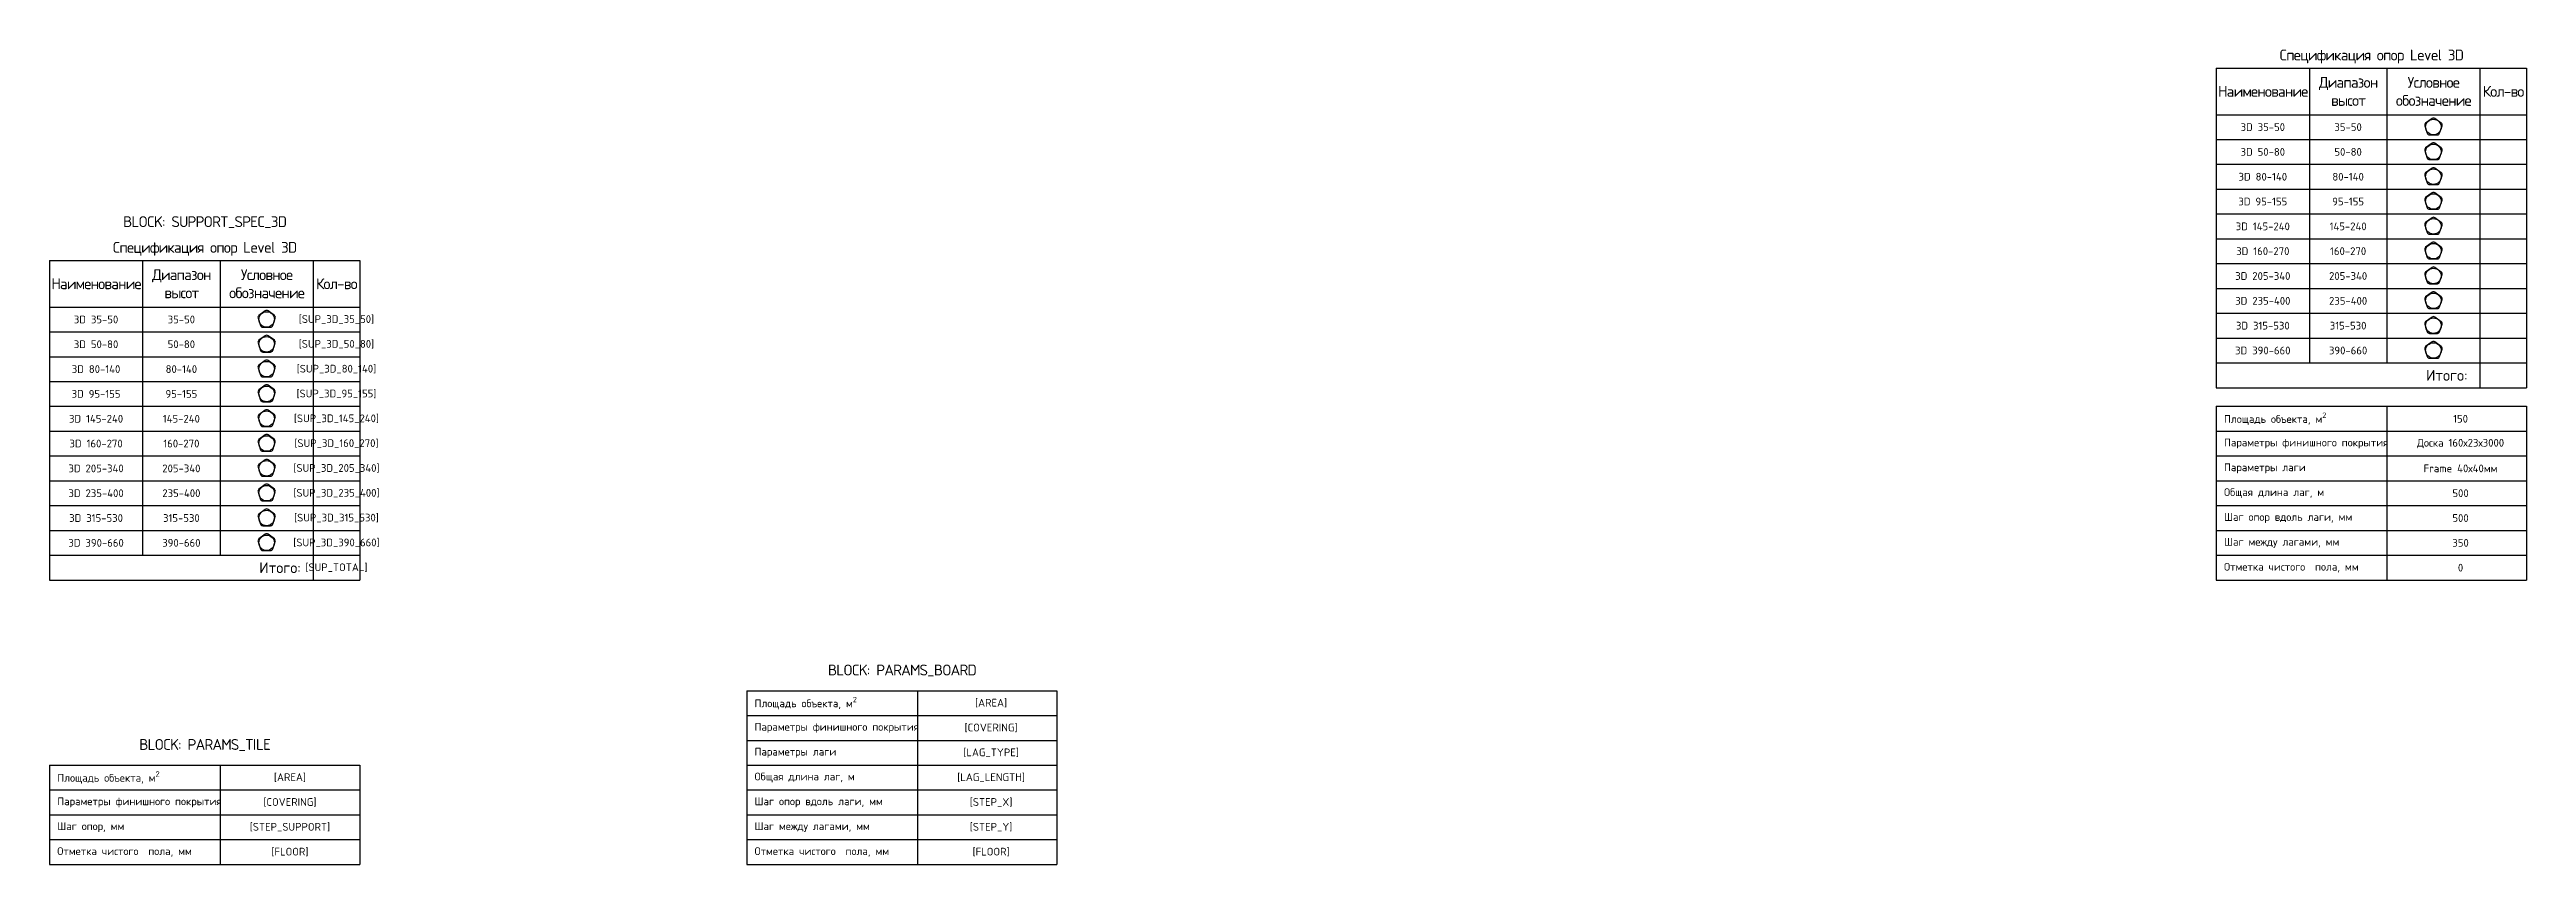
# Model space of a CAD drawing. Header units: millimetres. Extents: x 0 to 118495, y -9165 to 19499.
# Drawn here: x 0 to 79855, y -9165 to 17099 of the extents above; entities that cross this region are included whole.
import ezdxf

# ---------------------------------------------------------------- set-up
doc = ezdxf.new("R2010")
doc.units = ezdxf.units.MM
doc.styles.add('isocpeur', font='isocpeur.ttf')

msp = doc.modelspace()

# ---------------------------------------------------------------- texts
at = {"ltscale": 30, "attachment_point": 5, "style": 'isocpeur'}
for s, insert, char_height, width in [('\\pxqc;{\\T0.9;Спецификация опор Level 3D}', (74855, 16875), 350, 10000), ('\\pxqc;{\\T0.9;Диапазон высот}', (74105, 15750), 350, 2500), ('\\pxqc;{\\T0.9;Условное обозначение}', (76855, 15750), 350, 3000), ('\\pxqc;{\\T0.9;Наименование}', (71355, 15750), 350, 3000), ('\\pxqc;{\\T0.9;Кол-во}', (79105, 15750), 350, 1500), ('\\pxqc;3D 35-50', (71355, 14600), 250, 3000), ('\\pxqc;35-50', (74105, 14600), 250, 2500), ('\\pxqc;3D 50-80', (71355, 13800), 250, 3000), ('\\pxqc;50-80', (74105, 13800), 250, 2500), ('\\pxqc;3D 80-140', (71355, 13000), 250, 3000), ('\\pxqc;80-140', (74105, 13000), 250, 2500), ('\\pxqc;3D 95-155', (71355, 12200), 250, 3000), ('\\pxqc;95-155', (74105, 12200), 250, 2500), ('\\pxqc;{\\T0.9;BLOCK:^ISUPPORT_SPEC_3D}', (5000, 11535), 350, 10000), ('\\pxqc;3D 145-240', (71355, 11400), 250, 3000), ('\\pxqc;145-240', (74105, 11400), 250, 2500), ('\\pxqc;{\\T0.9;Спецификация опор Level 3D}', (5000, 10675), 350, 10000), ('\\pxqc;3D 160-270', (71355, 10600), 250, 3000), ('\\pxqc;160-270', (74105, 10600), 250, 2500), ('\\pxqc;{\\T0.9;Наименование}', (1500, 9550), 350, 3000), ('\\pxqc;{\\T0.9;Диапазон высот}', (4250, 9550), 350, 2500), ('\\pxqc;{\\T0.9;Условное обозначение}', (7000, 9550), 350, 3000), ('\\pxqc;{\\T0.9;Кол-во}', (9250, 9550), 350, 1500), ('\\pxqc;3D 205-340', (71355, 9800), 250, 3000), ('\\pxqc;205-340', (74105, 9800), 250, 2500), ('\\pxqc;3D 235-400', (71355, 9000), 250, 3000), ('\\pxqc;235-400', (74105, 9000), 250, 2500), ('\\pxqc;3D 35-50', (1500, 8400), 250, 3000), ('\\pxqc;35-50', (4250, 8400), 250, 2500), ('\\pxqc;[SUP_3D_35_50]', (9250, 8400), 250, 1500), ('\\pxqc;3D 315-530', (71355, 8200), 250, 3000), ('\\pxqc;315-530', (74105, 8200), 250, 2500), ('\\pxqc;3D 50-80', (1500, 7600), 250, 3000), ('\\pxqc;50-80', (4250, 7600), 250, 2500), ('\\pxqc;[SUP_3D_50_80]', (9250, 7600), 250, 1500), ('\\pxqc;3D 390-660', (71355, 7400), 250, 3000), ('\\pxqc;390-660', (74105, 7400), 250, 2500), ('\\pxqc;3D 80-140', (1500, 6800), 250, 3000), ('\\pxqc;80-140', (4250, 6800), 250, 2500), ('\\pxqc;[SUP_3D_80_140]', (9250, 6800), 250, 1500), ('\\pxr1.14286,qr;Итого:', (76855, 6600), 350, 3000), ('\\pxqc;3D 95-155', (1500, 6000), 250, 3000), ('\\pxqc;95-155', (4250, 6000), 250, 2500), ('\\pxqc;[SUP_3D_95_155]', (9250, 6000), 250, 1500), ('\\pxqc;3D 145-240', (1500, 5200), 250, 3000), ('\\pxqc;145-240', (4250, 5200), 250, 2500), ('\\pxqc;[SUP_3D_145_240]', (9250, 5200), 250, 1500), ('\\A1;\\pxl1,ql;Площадь объекта, м{\\H0.7x;\\S2^ ;}', (72605, 5200), 250, 5500), ('\\pxl1,qc;150', (77605, 5200), 250, 4500), ('\\pxqc;3D 160-270', (1500, 4400), 250, 3000), ('\\pxqc;160-270', (4250, 4400), 250, 2500), ('\\pxqc;[SUP_3D_160_270]', (9250, 4400), 250, 1500), ('\\pxl1,ql;Параметры финишного покрытия', (72605, 4400), 250, 5500), ('\\pxl1,qc;Доска 160х23х3000', (77605, 4400), 250, 4500), ('\\pxqc;3D 205-340', (1500, 3600), 250, 3000), ('\\pxqc;205-340', (4250, 3600), 250, 2500), ('\\pxqc;[SUP_3D_205_340]', (9250, 3600), 250, 1500), ('\\pxi1,ql;Параметры лаги', (72605, 3600), 250, 5500), ('\\pxl1,qc;Frame 40х40мм', (77605, 3600), 250, 4500), ('\\pxqc;3D 235-400', (1500, 2800), 250, 3000), ('\\pxqc;235-400', (4250, 2800), 250, 2500), ('\\pxqc;[SUP_3D_235_400]', (9250, 2800), 250, 1500), ('\\pxi1,ql;Общая длина лаг, м', (72605, 2800), 250, 5500), ('\\pxl1,qc;500', (77605, 2800), 250, 4500), ('\\pxqc;3D 315-530', (1500, 2000), 250, 3000), ('\\pxqc;315-530', (4250, 2000), 250, 2500), ('\\pxqc;[SUP_3D_315_530]', (9250, 2000), 250, 1500), ('\\pxi1,ql;Шаг опор вдоль лаги, мм', (72605, 2000), 250, 5500), ('\\pxl1,qc;500', (77605, 2000), 250, 4500), ('\\pxqc;3D 390-660', (1500, 1200), 250, 3000), ('\\pxqc;390-660', (4250, 1200), 250, 2500), ('\\pxqc;[SUP_3D_390_660]', (9250, 1200), 250, 1500), ('\\pxi1,ql;Шаг между лагами, мм', (72605, 1200), 250, 5500), ('\\pxl1,qc;350', (77605, 1200), 250, 4500), ('\\pxr1.14286,qr;Итого:', (7000, 400), 350, 3000), ('\\pxqc;[SUP_TOTAL]', (9250, 400), 250, 1500), ('\\pxi1,ql;Отметка чистого  пола, мм', (72605, 400), 250, 5500), ('\\pxl1,qc;0', (77605, 400), 250, 4500), ('{\\T0.9;BLOCK:^IPARAMS_BOARD}', (27480, -2915), 350, 10000), ('\\A1;\\pxl1,ql;Площадь объекта, м{\\H0.7x;\\S2^ ;}', (25230, -3965), 250, 5500), ('\\pxl1,qc;[AREA]', (30230, -3965), 250, 4500), ('\\pxl1,ql;Параметры финишного покрытия', (25230, -4765), 250, 5500), ('\\pxl1,qc;[COVERING]', (30230, -4765), 250, 4500), ('\\pxqc;{\\T0.9;BLOCK:^IPARAMS_TILE}', (5000, -5315), 350, 10000), ('\\pxi1,ql;Параметры лаги', (25230, -5565), 250, 5500), ('\\pxl1,qc;[LAG_TYPE]', (30230, -5565), 250, 4500), ('\\A1;\\pxl1,ql;Площадь объекта, м{\\H0.7x;\\S2^ ;}', (2750, -6365), 250, 5500), ('\\pxqc;[AREA]', (7750, -6365), 250, 4500), ('\\pxi1,ql;Общая длина лаг, м', (25230, -6365), 250, 5500), ('\\pxl1,qc;[LAG_LENGTH]', (30230, -6365), 250, 4500), ('\\pxl1,ql;Параметры финишного покрытия', (2750, -7165), 250, 5500), ('\\pxqc;[COVERING]', (7750, -7165), 250, 4500), ('\\pxi1,ql;Шаг опор вдоль лаги, мм', (25230, -7165), 250, 5500), ('\\pxl1,qc;[STEP_X]', (30230, -7165), 250, 4500), ('\\pxi1,ql;Шаг опор, мм', (2750, -7965), 250, 5500), ('\\pxqc;[STEP_SUPPORT]', (7750, -7965), 250, 4500), ('\\pxi1,ql;Шаг между лагами, мм', (25230, -7965), 250, 5500), ('\\pxl1,qc;[STEP_Y]', (30230, -7965), 250, 4500), ('\\pxi1,ql;Отметка чистого  пола, мм', (2750, -8765), 250, 5500), ('\\pxqc;[FLOOR]', (7750, -8765), 250, 4500), ('\\pxi1,ql;Отметка чистого  пола, мм', (25230, -8765), 250, 5500), ('\\pxl1,qc;[FLOOR]', (30230, -8765), 250, 4500)]:
    msp.add_mtext(s, dxfattribs=dict(at, insert=insert, char_height=char_height, width=width))

# ---------------------------------------------------------------- linework, layer by layer
for p, q in [((69855, 16500), (69855, 15000)), ((69855, 16500), (79855, 16500)), ((72855, 16500), (72855, 15000)), ((75355, 16500), (75355, 15000)), ((78355, 16500), (78355, 15000)), ((79855, 16500), (79855, 15000)), ((69855, 15000), (79855, 15000)), ((69855, 15000), (69855, 6200)), ((72855, 15000), (72855, 7000)), ((75355, 15000), (75355, 7000)), ((78355, 15000), (78355, 6200)), ((79855, 15000), (79855, 6200)), ((69855, 14200), (79855, 14200)), ((69855, 13400), (79855, 13400)), ((69855, 12600), (79855, 12600)), ((69855, 11800), (79855, 11800)), ((69855, 11000), (79855, 11000)), ((0, 10300), (0, 8800)), ((0, 10300), (10000, 10300)), ((3000, 10300), (3000, 8800)), ((5500, 10300), (5500, 8800)), ((8500, 10300), (8500, 8800)), ((10000, 10300), (10000, 8800)), ((69855, 10200), (79855, 10200)), ((0, 8800), (10000, 8800)), ((0, 8800), (0, 0)), ((3000, 8800), (3000, 800)), ((5500, 8800), (5500, 800)), ((8500, 8800), (8500, 0)), ((10000, 8800), (10000, 0)), ((69855, 9400), (79855, 9400)), ((0, 8000), (10000, 8000)), ((69855, 8600), (79855, 8600)), ((0, 7200), (10000, 7200)), ((69855, 7800), (79855, 7800)), ((0, 6400), (10000, 6400)), ((69855, 7000), (79855, 7000)), ((0, 5600), (10000, 5600)), ((69855, 6200), (79855, 6200)), ((69855, 5600), (69855, 0)), ((69855, 5600), (79855, 5600)), ((75355, 5600), (75355, 0)), ((79855, 5600), (79855, 0)), ((0, 4800), (10000, 4800)), ((69855, 4800), (79855, 4800)), ((0, 4000), (10000, 4000)), ((69855, 4000), (79855, 4000)), ((0, 3200), (10000, 3200)), ((69855, 3200), (79855, 3200)), ((0, 2400), (10000, 2400)), ((69855, 2400), (79855, 2400)), ((0, 1600), (10000, 1600)), ((69855, 1600), (79855, 1600)), ((0, 800), (10000, 800)), ((69855, 800), (79855, 800)), ((0, 0), (10000, 0)), ((69855, 0), (79855, 0)), ((22480, -3565), (22480, -9165)), ((22480, -3565), (32480, -3565)), ((27980, -3565), (27980, -9165)), ((32480, -3565), (32480, -9165)), ((22480, -4365), (32480, -4365)), ((22480, -5165), (32480, -5165)), ((0, -5965), (0, -9165)), ((0, -5965), (10000, -5965)), ((5500, -5965), (5500, -9165)), ((10000, -5965), (10000, -9165)), ((22480, -5965), (32480, -5965)), ((0, -6765), (10000, -6765)), ((22480, -6765), (32480, -6765)), ((0, -7565), (10000, -7565)), ((22480, -7565), (32480, -7565)), ((0, -8365), (10000, -8365)), ((22480, -8365), (32480, -8365)), ((0, -9165), (10000, -9165)), ((22480, -9165), (32480, -9165))]:
    msp.add_line(p, q)
at = {"color": 92}
for points in [[(77053, 14402), (77132, 14644, 0.32492), (77105, 14728), (76899, 14877, 0.32492), (76811, 14877), (76605, 14728, 0.32492), (76578, 14644), (76657, 14402, 0.32492), (76728, 14350), (76982, 14350, 0.32492)], [(7198, 8202), (7277, 8444, 0.32492), (7250, 8528), (7044, 8677, 0.32492), (6956, 8677), (6750, 8528, 0.32492), (6723, 8444), (6802, 8202, 0.32492), (6873, 8150), (7127, 8150, 0.32492)]]:
    msp.add_lwpolyline(points, format="xyb", close=True, dxfattribs=at)
at = {"color": 131}
for points in [[(77053, 13602), (77132, 13844, 0.32492), (77105, 13928), (76899, 14077, 0.32492), (76811, 14077), (76605, 13928, 0.32492), (76578, 13844), (76657, 13602, 0.32492), (76728, 13550), (76982, 13550, 0.32492)], [(7198, 7402), (7277, 7644, 0.32492), (7250, 7728), (7044, 7877, 0.32492), (6956, 7877), (6750, 7728, 0.32492), (6723, 7644), (6802, 7402, 0.32492), (6873, 7350), (7127, 7350, 0.32492)]]:
    msp.add_lwpolyline(points, format="xyb", close=True, dxfattribs=at)
at = {"color": 30}
for points in [[(77053, 12802), (77132, 13044, 0.32492), (77105, 13128), (76899, 13277, 0.32492), (76811, 13277), (76605, 13128, 0.32492), (76578, 13044), (76657, 12802, 0.32492), (76728, 12750), (76982, 12750, 0.32492)], [(7198, 6602), (7277, 6844, 0.32492), (7250, 6928), (7044, 7077, 0.32492), (6956, 7077), (6750, 6928, 0.32492), (6723, 6844), (6802, 6602, 0.32492), (6873, 6550), (7127, 6550, 0.32492)]]:
    msp.add_lwpolyline(points, format="xyb", close=True, dxfattribs=at)
at = {"color": 160}
for points in [[(77053, 12002), (77132, 12244, 0.32492), (77105, 12328), (76899, 12477, 0.32492), (76811, 12477), (76605, 12328, 0.32492), (76578, 12244), (76657, 12002, 0.32492), (76728, 11950), (76982, 11950, 0.32492)], [(7198, 5802), (7277, 6044, 0.32492), (7250, 6128), (7044, 6277, 0.32492), (6956, 6277), (6750, 6128, 0.32492), (6723, 6044), (6802, 5802, 0.32492), (6873, 5750), (7127, 5750, 0.32492)]]:
    msp.add_lwpolyline(points, format="xyb", close=True, dxfattribs=at)
at = {"color": 60}
for points in [[(77053, 11202), (77132, 11444, 0.32492), (77105, 11528), (76899, 11677, 0.32492), (76811, 11677), (76605, 11528, 0.32492), (76578, 11444), (76657, 11202, 0.32492), (76728, 11150), (76982, 11150, 0.32492)], [(7198, 5002), (7277, 5244, 0.32492), (7250, 5328), (7044, 5477, 0.32492), (6956, 5477), (6750, 5328, 0.32492), (6723, 5244), (6802, 5002, 0.32492), (6873, 4950), (7127, 4950, 0.32492)]]:
    msp.add_lwpolyline(points, format="xyb", close=True, dxfattribs=at)
at = {"color": 134}
for points in [[(77053, 10402), (77132, 10644, 0.32492), (77105, 10728), (76899, 10877, 0.32492), (76811, 10877), (76605, 10728, 0.32492), (76578, 10644), (76657, 10402, 0.32492), (76728, 10350), (76982, 10350, 0.32492)], [(7198, 4202), (7277, 4444, 0.32492), (7250, 4528), (7044, 4677, 0.32492), (6956, 4677), (6750, 4528, 0.32492), (6723, 4444), (6802, 4202, 0.32492), (6873, 4150), (7127, 4150, 0.32492)]]:
    msp.add_lwpolyline(points, format="xyb", close=True, dxfattribs=at)
at = {"color": 42}
for points in [[(77053, 9602), (77132, 9844, 0.32492), (77105, 9928), (76899, 10077, 0.32492), (76811, 10077), (76605, 9928, 0.32492), (76578, 9844), (76657, 9602, 0.32492), (76728, 9550), (76982, 9550, 0.32492)], [(7198, 3402), (7277, 3644, 0.32492), (7250, 3728), (7044, 3877, 0.32492), (6956, 3877), (6750, 3728, 0.32492), (6723, 3644), (6802, 3402, 0.32492), (6873, 3350), (7127, 3350, 0.32492)]]:
    msp.add_lwpolyline(points, format="xyb", close=True, dxfattribs=at)
at = {"color": 26}
for points in [[(77053, 8802), (77132, 9044, 0.32492), (77105, 9128), (76899, 9277, 0.32492), (76811, 9277), (76605, 9128, 0.32492), (76578, 9044), (76657, 8802, 0.32492), (76728, 8750), (76982, 8750, 0.32492)], [(7198, 2602), (7277, 2844, 0.32492), (7250, 2928), (7044, 3077, 0.32492), (6956, 3077), (6750, 2928, 0.32492), (6723, 2844), (6802, 2602, 0.32492), (6873, 2550), (7127, 2550, 0.32492)]]:
    msp.add_lwpolyline(points, format="xyb", close=True, dxfattribs=at)
at = {"color": 6}
for points in [[(77053, 8002), (77132, 8244, 0.32492), (77105, 8328), (76899, 8477, 0.32492), (76811, 8477), (76605, 8328, 0.32492), (76578, 8244), (76657, 8002, 0.32492), (76728, 7950), (76982, 7950, 0.32492)], [(7198, 1802), (7277, 2044, 0.32492), (7250, 2128), (7044, 2277, 0.32492), (6956, 2277), (6750, 2128, 0.32492), (6723, 2044), (6802, 1802, 0.32492), (6873, 1750), (7127, 1750, 0.32492)]]:
    msp.add_lwpolyline(points, format="xyb", close=True, dxfattribs=at)
at = {"color": 163}
for points in [[(77053, 7202), (77132, 7444, 0.32492), (77105, 7528), (76899, 7677, 0.32492), (76811, 7677), (76605, 7528, 0.32492), (76578, 7444), (76657, 7202, 0.32492), (76728, 7150), (76982, 7150, 0.32492)], [(7198, 1002), (7277, 1244, 0.32492), (7250, 1328), (7044, 1477, 0.32492), (6956, 1477), (6750, 1328, 0.32492), (6723, 1244), (6802, 1002, 0.32492), (6873, 950), (7127, 950, 0.32492)]]:
    msp.add_lwpolyline(points, format="xyb", close=True, dxfattribs=at)
at = {"color": 92}
for centre in [(76855, 14600), (7000, 8400)]:
    msp.add_circle(centre, 250, dxfattribs=at)
at = {"color": 131}
for centre in [(76855, 13800), (7000, 7600)]:
    msp.add_circle(centre, 250, dxfattribs=at)
at = {"color": 30}
for centre in [(76855, 13000), (7000, 6800)]:
    msp.add_circle(centre, 250, dxfattribs=at)
at = {"color": 160}
for centre in [(76855, 12200), (7000, 6000)]:
    msp.add_circle(centre, 250, dxfattribs=at)
at = {"color": 60}
for centre in [(76855, 11400), (7000, 5200)]:
    msp.add_circle(centre, 250, dxfattribs=at)
at = {"color": 134}
for centre in [(76855, 10600), (7000, 4400)]:
    msp.add_circle(centre, 250, dxfattribs=at)
at = {"color": 42}
for centre in [(76855, 9800), (7000, 3600)]:
    msp.add_circle(centre, 250, dxfattribs=at)
at = {"color": 26}
for centre in [(76855, 9000), (7000, 2800)]:
    msp.add_circle(centre, 250, dxfattribs=at)
at = {"color": 6}
for centre in [(76855, 8200), (7000, 2000)]:
    msp.add_circle(centre, 250, dxfattribs=at)
at = {"color": 163}
for centre in [(76855, 7400), (7000, 1200)]:
    msp.add_circle(centre, 250, dxfattribs=at)

msp.set_redraw_order([(e.dxf.handle, doc.entitydb.next_handle()) for e in msp.query("TEXT MTEXT ATTDEF DIMENSION ARC_DIMENSION")])  # texts and dimensions are drawn at this point

doc.saveas('drawing.dxf')
